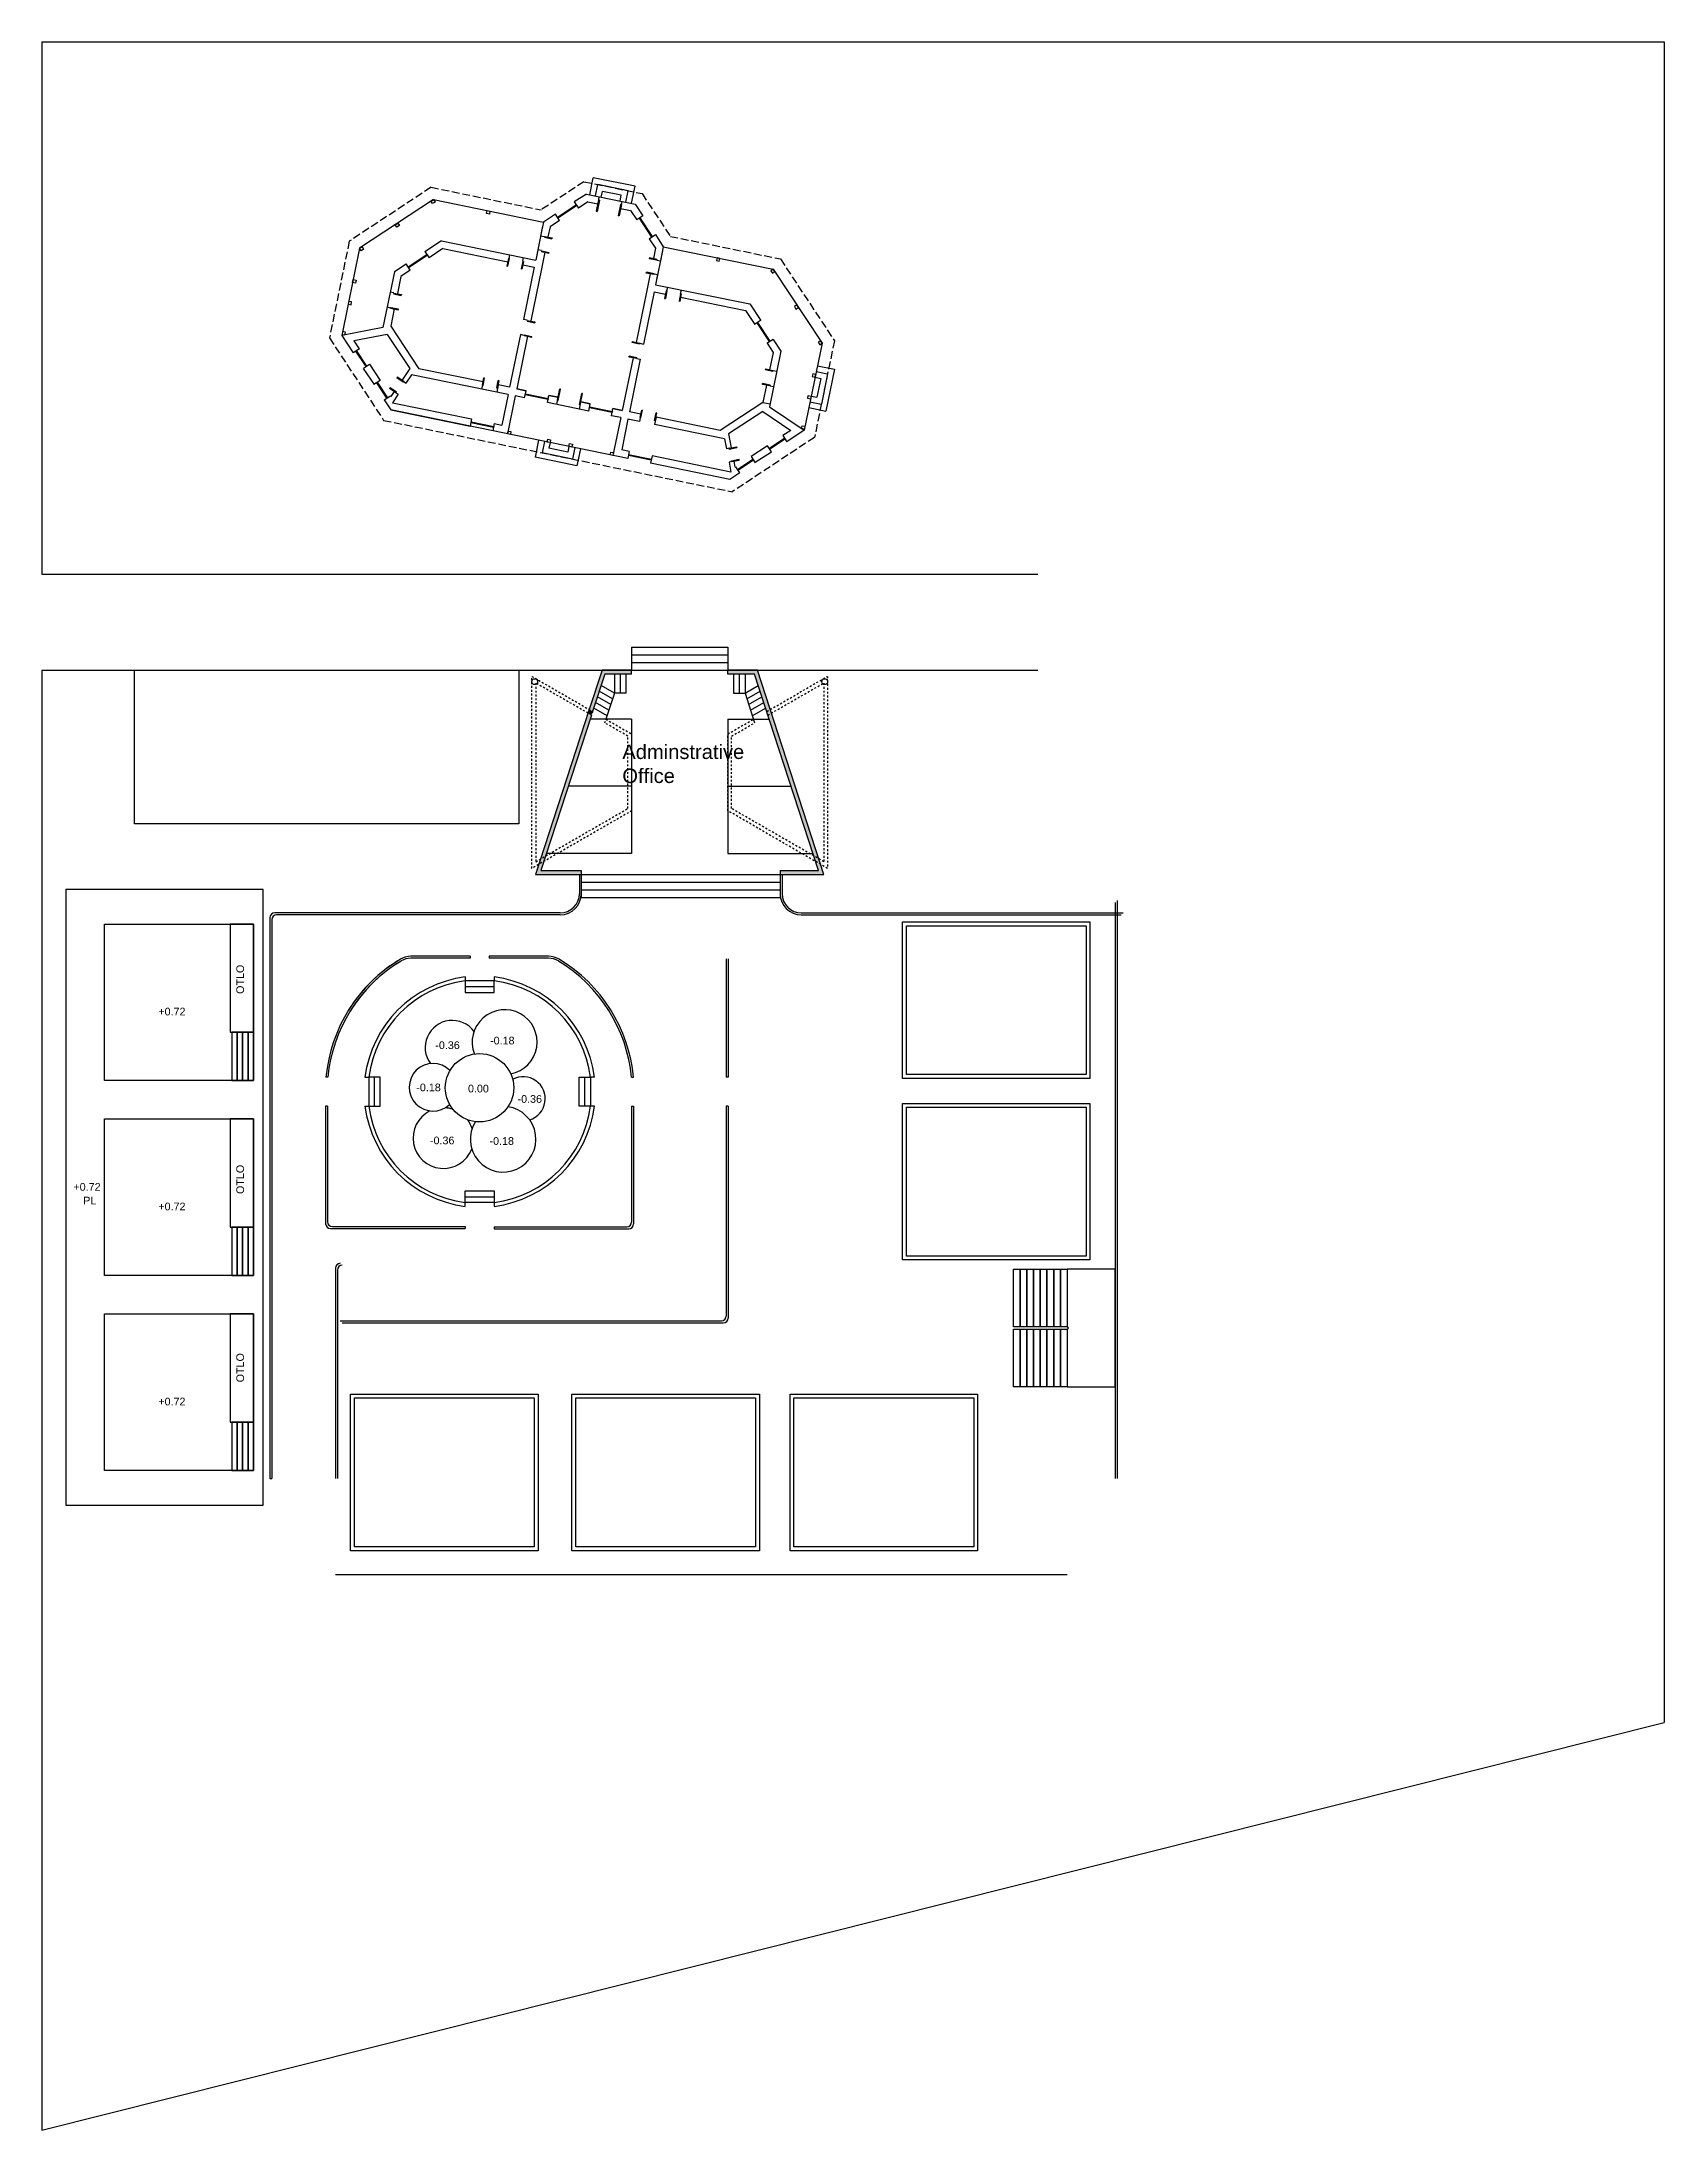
# Model space of a CAD drawing. Header units: metres. Extents: x 217 to 1422, y -179 to 129.
# Drawn here: x 318.2 to 402.6, y -173 to -64.3 of the extents above; entities that cross this region are included whole.
import ezdxf

# ---------------------------------------------------------------- set-up
doc = ezdxf.new("R2010")
doc.units = ezdxf.units.M
doc.header["$LTSCALE"] = 0.5
doc.header["$MEASUREMENT"] = 0
doc.linetypes.add('BANKLINE1', pattern=[5.5, 4, -1.5])
for name, color, linetype in [('COLUMN', 5, 'Continuous'), ('D &W', 26, 'Continuous'), ('High Rise', 170, 'Continuous')]:
    doc.layers.add(name, color=color, linetype=linetype)
doc.styles.get("Standard").update_dxf_attribs({"font": 'arial.ttf'})

msp = doc.modelspace()

# ---------------------------------------------------------------- texts
at = {"transparency": 33554687, "char_height": 0.4, "attachment_point": 1, "rotation": 90}
for insert in [(328.3, -113.86), (328.3, -124.28), (328.3, -134.09)]:
    msp.add_mtext_dynamic_manual_height_columns('OTLO', width=0.987, gutter_width=1, heights=[0], dxfattribs=dict(at, insert=insert))
at = {"transparency": 33554687, "char_height": 0.4, "attachment_point": 1}
for s, insert in [('+0.72', (324.24, -114.58)), ('-0.36', (338.66, -116.33)), ('-0.18', (341.51, -116.09)), ('-0.18', (337.67, -118.53)), ('0.00', (340.36, -118.59)), ('-0.36', (342.94, -119.13)), ('-0.36', (338.38, -121.29)), ('-0.18', (341.48, -121.32)), ('+0.72', (319.82, -123.71)), ('PL', (320.33, -124.42)), ('+0.72', (324.24, -124.73)), ('+0.72', (324.24, -134.89))]:
    msp.add_mtext_dynamic_manual_height_columns(s, width=0.987, gutter_width=1, heights=[0], dxfattribs=dict(at, insert=insert))

# ---------------------------------------------------------------- blocks, each defined once
blk = doc.blocks.new('DADA')
at = {"layer": 'D &W'}
for p, q in [((3991.45, 3694.9), (3991.45, 3695.5)), ((3991.45, 3695.5), (3991.49, 3695.5)), ((3991.49, 3694.9), (3991.49, 3695.5)), ((3992.61, 3694.9), (3992.61, 3695.5)), ((3992.65, 3695.5), (3992.61, 3695.5)), ((3992.65, 3694.9), (3992.65, 3695.5)), ((3991.45, 3694.9), (3991.49, 3694.9)), ((3992.65, 3694.9), (3992.61, 3694.9))]:
    blk.add_line(p, q, dxfattribs=at)
blk = doc.blocks.new('SDAWDA')
at = {"layer": 'D &W'}
h = blk.add_hatch(color=0, dxfattribs=at)
h.dxf.hatch_style = 1
h.paths.add_polyline_path([(3989.8, 3694.9), (3989.76, 3694.9), (3989.76, 3694.86), (3989.8, 3694.86)])
h.paths.add_polyline_path([(3990.96, 3694.86), (3990.96, 3694.9), (3990.92, 3694.9), (3990.92, 3694.86)])
for p, q in [((3989.76, 3694.9), (3990.96, 3694.9)), ((3989.76, 3694.9), (3989.76, 3694.86)), ((3989.76, 3694.86), (3990.96, 3694.86)), ((3989.8, 3694.9), (3989.8, 3694.86)), ((3990.92, 3694.9), (3990.92, 3694.86)), ((3990.96, 3694.9), (3990.96, 3694.86))]:
    blk.add_line(p, q, dxfattribs=at)
blk = doc.blocks.new('ASDAW')
at = {"layer": 'D &W'}
for p, q in [((3995.81, 3694.88), (3995.81, 3695.28)), ((3995.81, 3695.28), (3995.85, 3695.28)), ((3995.85, 3694.88), (3995.81, 3694.88)), ((3995.85, 3694.88), (3995.85, 3695.28)), ((3996.57, 3694.88), (3996.57, 3695.28)), ((3996.61, 3695.28), (3996.57, 3695.28)), ((3996.61, 3694.88), (3996.57, 3694.88)), ((3996.61, 3694.88), (3996.61, 3695.28))]:
    blk.add_line(p, q, dxfattribs=at)
blk = doc.blocks.new('AAAAAA')
at = {"layer": 'D &W'}
for p, q in [((3982.29, 3694.88), (3982.29, 3695.28)), ((3982.29, 3695.28), (3982.33, 3695.28)), ((3982.29, 3694.88), (3982.33, 3694.88)), ((3982.33, 3694.88), (3982.33, 3695.28)), ((3982.95, 3694.88), (3982.95, 3695.28)), ((3982.99, 3695.28), (3982.95, 3695.28)), ((3982.95, 3694.88), (3982.99, 3694.88)), ((3982.99, 3694.88), (3982.99, 3695.28))]:
    blk.add_line(p, q, dxfattribs=at)
blk = doc.blocks.new('ASDA')
h = blk.add_hatch(color=0)
h.dxf.hatch_style = 1
h.paths.add_polyline_path([(3984.23, 3699.56), (3984.19, 3699.56), (3984.19, 3699.52), (3984.23, 3699.52)])
h.paths.add_polyline_path([(3985.35, 3699.52), (3985.35, 3699.56), (3985.31, 3699.56), (3985.31, 3699.52)])
at = {"layer": 'D &W'}
for p, q in [((3984.19, 3699.56), (3985.35, 3699.56)), ((3984.19, 3699.56), (3984.19, 3699.52)), ((3984.19, 3699.52), (3985.35, 3699.52)), ((3984.23, 3699.56), (3984.23, 3699.52)), ((3985.31, 3699.56), (3985.31, 3699.52)), ((3985.35, 3699.56), (3985.35, 3699.52))]:
    blk.add_line(p, q, dxfattribs=at)
blk = doc.blocks.new('12355')
at = {"layer": 'D &W'}
for p, q in [((3983.2, 3701.05), (3983.47, 3700.78)), ((3982.65, 3699.96), (3982.38, 3700.23))]:
    blk.add_line(p, q, dxfattribs=at)
at = {"layer": 'D &W', "rotation": 45}
blk.add_blockref('ASDA', (3781.24, -1733.13), dxfattribs=at)
blk = doc.blocks.new('AAAW')
at = {"layer": 'D &W'}
h = blk.add_hatch(color=256, dxfattribs=at)
h.dxf.hatch_style = 1
h.paths.add_polyline_path([(3980.77, 3695.33), (3980.74, 3695.3), (3980.77, 3695.28), (3980.79, 3695.3)])
h.paths.add_polyline_path([(3981.39, 3694.65), (3981.42, 3694.62), (3981.45, 3694.65), (3981.42, 3694.68)])
at = {"layer": 'COLUMN', "color": 1}
for p, q in [((3980.89, 3695.45), (3980.62, 3695.18)), ((3981.57, 3694.77), (3981.3, 3694.5))]:
    blk.add_line(p, q, dxfattribs=at)
at = {"layer": 'D &W'}
for p, q in [((3981.42, 3694.62), (3980.74, 3695.3)), ((3981.45, 3694.65), (3980.77, 3695.33)), ((3980.79, 3695.3), (3980.77, 3695.28)), ((3981.42, 3694.68), (3981.39, 3694.65)), ((3981.45, 3694.65), (3981.42, 3694.62))]:
    blk.add_line(p, q, dxfattribs=at)
blk = doc.blocks.new('asdawd')
at = {"color": 3, "linetype": 'BANKLINE1', "ltscale": 0.2}
for p, q in [((4114.23, 3769.4), (4112.35, 3767.53)), ((4114.23, 3769.4), (4117.29, 3769.4)), ((4117.29, 3769.4), (4119.17, 3767.53)), ((4106.55, 3767.53), (4102.97, 3763.95)), ((4106.55, 3767.53), (4112.35, 3767.53)), ((4119.17, 3767.53), (4124.97, 3767.53)), ((4124.97, 3767.53), (4128.55, 3763.95)), ((4102.97, 3763.95), (4102.97, 3758.85)), ((4128.55, 3763.95), (4128.55, 3758.85)), ((4102.97, 3758.85), (4106.57, 3755.24)), ((4128.55, 3758.85), (4124.95, 3755.24)), ((4106.57, 3755.24), (4124.95, 3755.24))]:
    blk.add_line(p, q, dxfattribs=at)
for p, q in [((4114.48, 3768.8), (4113.95, 3768.28)), ((4114.48, 3768.8), (4117.05, 3768.8)), ((4116.86, 3769.7), (4114.66, 3769.7)), ((4114.66, 3768.8), (4114.66, 3769.7)), ((4116.56, 3769.4), (4114.96, 3769.4)), ((4114.96, 3768.8), (4114.96, 3769.4)), ((4116.26, 3769.1), (4115.26, 3769.1)), ((4115.26, 3768.8), (4115.26, 3769.1)), ((4116.26, 3768.8), (4116.26, 3769.1)), ((4116.56, 3768.8), (4116.56, 3769.4)), ((4116.86, 3768.8), (4116.86, 3769.7)), ((4117.05, 3768.8), (4117.57, 3768.28)), ((4114.63, 3768.42), (4114.22, 3768.01)), ((4114.63, 3768.42), (4115.16, 3768.42)), ((4116.36, 3768.42), (4116.89, 3768.42)), ((4116.89, 3768.42), (4117.3, 3768.01)), ((4106.8, 3766.93), (4103.57, 3763.7)), ((4106.8, 3766.93), (4112.6, 3766.93)), ((4113.13, 3767.46), (4112.6, 3766.93)), ((4112.6, 3766.93), (4112.6, 3766.19)), ((4112.6, 3766.72), (4112.6, 3764.93)), ((4113.4, 3767.19), (4112.98, 3766.77)), ((4112.98, 3766.77), (4112.98, 3766.23)), ((4118.12, 3767.19), (4118.54, 3766.77)), ((4118.39, 3767.46), (4118.92, 3766.93)), ((4118.54, 3766.77), (4118.54, 3766.23)), ((4118.92, 3766.93), (4124.72, 3766.93)), ((4118.92, 3766.93), (4118.92, 3766.19)), ((4118.92, 3766.72), (4118.92, 3764.93)), ((4124.72, 3766.93), (4127.95, 3763.7)), ((4107.63, 3764.93), (4106.91, 3764.2)), ((4107.79, 3764.55), (4107.18, 3763.94)), ((4107.63, 3764.93), (4112.6, 3764.93)), ((4107.79, 3764.55), (4111.2, 3764.55)), ((4112, 3764.55), (4112.6, 3764.55)), ((4112.6, 3765.47), (4112.6, 3764.93)), ((4112.6, 3764.55), (4112.6, 3761.8)), ((4112.98, 3765.43), (4112.98, 3764.55)), ((4112.98, 3764.55), (4112.98, 3761.8)), ((4118.54, 3765.43), (4118.54, 3764.55)), ((4118.54, 3764.55), (4118.54, 3761.8)), ((4118.92, 3765.47), (4118.92, 3764.93)), ((4118.92, 3764.93), (4123.89, 3764.93)), ((4118.92, 3764.55), (4119.52, 3764.55)), ((4118.92, 3764.55), (4118.92, 3761.8)), ((4120.32, 3764.55), (4123.74, 3764.55)), ((4123.74, 3764.55), (4124.35, 3763.94)), ((4123.89, 3764.93), (4124.62, 3764.2)), ((4103.57, 3763.7), (4103.57, 3759.1)), ((4106.09, 3763.38), (4105.57, 3762.87)), ((4125.44, 3763.38), (4125.95, 3762.87)), ((4127.95, 3763.7), (4127.95, 3759.1)), ((4105.57, 3762.87), (4105.57, 3759.93)), ((4106.36, 3763.12), (4105.95, 3762.71)), ((4105.95, 3762.71), (4105.95, 3761.8)), ((4125.17, 3763.12), (4125.57, 3762.71)), ((4125.57, 3762.71), (4125.57, 3761.8)), ((4125.95, 3762.87), (4125.95, 3759.93)), ((4127.95, 3762.5), (4128.85, 3762.5)), ((4128.85, 3762.5), (4128.85, 3760.3)), ((4127.95, 3762.2), (4128.55, 3762.2)), ((4127.95, 3761.9), (4128.25, 3761.9)), ((4128.25, 3761.9), (4128.25, 3760.9)), ((4128.55, 3762.2), (4128.55, 3760.6)), ((4105.95, 3761), (4105.95, 3760.08)), ((4112.6, 3761), (4112.6, 3758.22)), ((4112.98, 3761), (4112.98, 3758.22)), ((4118.54, 3761), (4118.54, 3758.22)), ((4118.92, 3761), (4118.92, 3758.22)), ((4125.57, 3761), (4125.57, 3760.08)), ((4127.95, 3760.9), (4128.25, 3760.9)), ((4127.95, 3760.6), (4128.55, 3760.6)), ((4127.95, 3760.3), (4128.85, 3760.3)), ((4105.57, 3759.93), (4103.57, 3759.1)), ((4103.57, 3759.1), (4104.33, 3758.34)), ((4105.86, 3759.63), (4104.24, 3758.96)), ((4105.86, 3759.63), (4107.36, 3758.14)), ((4105.95, 3760.08), (4107.81, 3758.22)), ((4125.57, 3760.08), (4123.71, 3758.22)), ((4125.66, 3759.63), (4124.16, 3758.14)), ((4125.66, 3759.63), (4127.28, 3758.96)), ((4125.95, 3759.93), (4127.95, 3759.1)), ((4127.95, 3759.1), (4127.2, 3758.34)), ((4104.24, 3758.96), (4104.59, 3758.61)), ((4107.36, 3758.14), (4107.08, 3757.45)), ((4111.2, 3758.22), (4107.81, 3758.22)), ((4112.6, 3758.22), (4112, 3758.22)), ((4113.47, 3758.22), (4112.98, 3758.22)), ((4112.98, 3758.22), (4113.47, 3758.22)), ((4115.16, 3758.22), (4114.67, 3758.22)), ((4114.67, 3758.22), (4115.16, 3758.22)), ((4116.85, 3758.22), (4116.36, 3758.22)), ((4116.36, 3758.22), (4116.85, 3758.22)), ((4118.54, 3758.22), (4118.05, 3758.22)), ((4118.05, 3758.22), (4118.54, 3758.22)), ((4119.52, 3758.22), (4118.92, 3758.22)), ((4123.71, 3758.22), (4120.32, 3758.22)), ((4124.16, 3758.14), (4124.44, 3757.45)), ((4127.28, 3758.96), (4126.93, 3758.61)), ((4105, 3757.66), (4105.71, 3756.96)), ((4105.27, 3757.93), (4105.98, 3757.22)), ((4107.51, 3757.84), (4107.31, 3757.36)), ((4112.6, 3757.84), (4107.51, 3757.84)), ((4112.6, 3757.84), (4112.6, 3756.22)), ((4113.47, 3757.84), (4112.98, 3757.84)), ((4112.98, 3757.84), (4112.98, 3755.84)), ((4116.85, 3757.84), (4114.67, 3757.84)), ((4118.54, 3757.84), (4118.05, 3757.84)), ((4118.54, 3757.84), (4118.54, 3755.84)), ((4119.52, 3757.84), (4118.92, 3757.84)), ((4118.92, 3757.84), (4118.92, 3756.22)), ((4124.01, 3757.84), (4120.32, 3757.84)), ((4124.01, 3757.84), (4124.21, 3757.36)), ((4126.25, 3757.93), (4125.54, 3757.22)), ((4126.52, 3757.66), (4125.81, 3756.96)), ((4106.39, 3756.28), (4106.82, 3755.84)), ((4106.66, 3756.55), (4106.69, 3756.52)), ((4106.81, 3756.81), (4106.69, 3756.52)), ((4119.32, 3755.84), (4106.82, 3755.84)), ((4106.82, 3755.84), (4111, 3755.84)), ((4107.04, 3756.71), (4106.84, 3756.22)), ((4106.84, 3756.22), (4111, 3756.22)), ((4112.2, 3756.22), (4112.6, 3756.22)), ((4114.62, 3755.84), (4114.62, 3754.94)), ((4114.92, 3755.84), (4114.92, 3755.24)), ((4115.22, 3755.84), (4115.22, 3755.54)), ((4116.22, 3755.84), (4116.22, 3755.54)), ((4116.52, 3755.84), (4116.52, 3755.24)), ((4116.82, 3755.84), (4116.82, 3754.94)), ((4119.32, 3756.22), (4118.92, 3756.22)), ((4124.68, 3756.22), (4120.52, 3756.22)), ((4124.7, 3755.84), (4120.52, 3755.84)), ((4124.48, 3756.71), (4124.68, 3756.22)), ((4125.13, 3756.28), (4124.7, 3755.84)), ((4124.71, 3756.81), (4124.83, 3756.52)), ((4124.86, 3756.55), (4124.83, 3756.52)), ((4116.82, 3754.94), (4114.62, 3754.94)), ((4116.52, 3755.24), (4114.92, 3755.24)), ((4116.22, 3755.54), (4115.22, 3755.54))]:
    blk.add_line(p, q)
at = {"layer": 'COLUMN'}
for points in [[(4106.91, 3766.82), (4106.8, 3766.72), (4106.7, 3766.82), (4106.8, 3766.93)], [(4109.78, 3766.78), (4109.63, 3766.78), (4109.63, 3766.93), (4109.78, 3766.93)], [(4121.75, 3766.78), (4121.9, 3766.78), (4121.9, 3766.93), (4121.75, 3766.93)], [(4124.61, 3766.82), (4124.72, 3766.72), (4124.83, 3766.82), (4124.72, 3766.93)], [(4105.35, 3765.26), (4105.24, 3765.15), (4105.13, 3765.26), (4105.24, 3765.37)], [(4126.18, 3765.26), (4126.28, 3765.15), (4126.39, 3765.26), (4126.28, 3765.37)], [(4103.78, 3763.7), (4103.68, 3763.59), (4103.57, 3763.7), (4103.68, 3763.8)], [(4127.74, 3763.7), (4127.85, 3763.59), (4127.95, 3763.7), (4127.85, 3763.8)], [(4103.72, 3761.9), (4103.57, 3761.9), (4103.57, 3762.05), (4103.72, 3762.05)], [(4127.8, 3761.9), (4127.95, 3761.9), (4127.95, 3762.05), (4127.8, 3762.05)], [(4103.72, 3760.9), (4103.57, 3760.9), (4103.57, 3760.75), (4103.72, 3760.75)], [(4127.8, 3760.9), (4127.95, 3760.9), (4127.95, 3760.75), (4127.8, 3760.75)], [(4103.72, 3759.31), (4103.57, 3759.31), (4103.57, 3759.16), (4103.72, 3759.16)], [(4127.8, 3759.31), (4127.95, 3759.31), (4127.95, 3759.16), (4127.8, 3759.16)], [(4112.98, 3755.99), (4113.13, 3755.99), (4113.13, 3755.84), (4112.98, 3755.84)], [(4115.07, 3755.99), (4115.22, 3755.99), (4115.22, 3755.84), (4115.07, 3755.84)], [(4116.22, 3755.99), (4116.37, 3755.99), (4116.37, 3755.84), (4116.22, 3755.84)], [(4118.39, 3755.99), (4118.54, 3755.99), (4118.54, 3755.84), (4118.39, 3755.84)]]:
    blk.add_lwpolyline(points, close=True, dxfattribs=at)
at = {"layer": 'D &W'}
for p, q in [((4115.16, 3768.64), (4115.16, 3768.8)), ((4116.36, 3768.64), (4116.36, 3768.8)), ((4112.79, 3766.19), (4112.6, 3766.19)), ((4118.73, 3766.19), (4118.92, 3766.19)), ((4111.24, 3764.74), (4111.24, 3764.93)), ((4111.96, 3764.74), (4111.96, 3764.93)), ((4112.79, 3765.47), (4112.6, 3765.47)), ((4118.73, 3765.47), (4118.92, 3765.47)), ((4119.56, 3764.74), (4119.56, 3764.93)), ((4120.28, 3764.74), (4120.28, 3764.93)), ((4105.76, 3761.8), (4105.57, 3761.8)), ((4112.79, 3761.8), (4112.6, 3761.8)), ((4118.73, 3761.8), (4118.92, 3761.8)), ((4125.76, 3761.8), (4125.95, 3761.8)), ((4105.76, 3761), (4105.57, 3761)), ((4112.79, 3761), (4112.6, 3761)), ((4118.73, 3761), (4118.92, 3761)), ((4125.76, 3761), (4125.95, 3761)), ((4125.57, 3760.08), (4125.95, 3760.08)), ((4111.2, 3758.22), (4111.2, 3757.84)), ((4112, 3758.22), (4112, 3757.84)), ((4113.47, 3757.84), (4113.47, 3758.22)), ((4114.67, 3757.84), (4114.67, 3758.22)), ((4115.16, 3757.84), (4115.16, 3758.22)), ((4116.36, 3757.84), (4116.36, 3758.22)), ((4116.85, 3757.84), (4116.85, 3758.22)), ((4118.05, 3757.84), (4118.05, 3758.22)), ((4119.52, 3758.22), (4119.52, 3757.84)), ((4120.32, 3758.22), (4120.32, 3757.84)), ((4107.19, 3757.41), (4107.31, 3757.36)), ((4124.34, 3757.41), (4124.21, 3757.36)), ((4106.92, 3756.76), (4107.04, 3756.71)), ((4111, 3756.22), (4111, 3755.84)), ((4112.2, 3756.22), (4112.2, 3755.84)), ((4119.32, 3756.22), (4119.32, 3755.84)), ((4120.52, 3756.22), (4120.52, 3755.84)), ((4124.6, 3756.76), (4124.48, 3756.71))]:
    blk.add_line(p, q, dxfattribs=at)
at = {"layer": 'COLUMN'}
for p in [(123.71, 63.16), (125.09, 61.77)]:
    blk.add_blockref('AAAW', p, dxfattribs=at)
at = {"layer": 'COLUMN', "xscale": -1}
for p in [(8107.81, 63.16), (8106.43, 61.77)]:
    blk.add_blockref('AAAW', p, dxfattribs=at)
at = {"layer": 'D &W'}
for name, p in [('12355', (130.75, 67.23)), ('12355', (123.71, 63.16)), ('SDAWDA', (123.71, 63.16)), ('DADA', (123.71, 63.16)), ('SDAWDA', (127.09, 63.16)), ('ASDAW', (123.71, 63.16)), ('SDAWDA', (129.56, 61.16))]:
    blk.add_blockref(name, p, dxfattribs=at)
at = {"layer": 'D &W', "xscale": -1}
for name, p, rotation in [('DADA', (123.71, 7463.53), 180), ('ASDAW', (417.92, -230.39), 270), ('ASDAW', (123.71, 7459.61), 180), ('ASDAW', (410.88, -234.82), 270), ('ASDAW', (417.92, -234.82), 270), ('AAAAAA', (2234.94, -1336.36), 292.4999999999961)]:
    blk.add_blockref(name, p, dxfattribs=dict(at, rotation=rotation))
for name, p in [('12355', (8100.77, 67.23)), ('12355', (8107.81, 63.16)), ('ASDAW', (8107.81, 63.16)), ('SDAWDA', (8101.97, 61.16))]:
    blk.add_blockref(name, p, dxfattribs=at)
at = {"layer": 'D &W'}
for name, p, rotation in [('ASDAW', (7813.61, -230.39), 90.00000000000001), ('ASDAW', (8107.81, 7459.61), 180), ('ASDAW', (7813.61, -234.82), 90.00000000000001), ('ASDAW', (7820.64, -234.82), 90.00000000000001), ('AAAAAA', (5996.58, -1336.36), 67.50000000000391)]:
    blk.add_blockref(name, p, dxfattribs=dict(at, rotation=rotation))
blk = doc.blocks.new('ADMIN')
at = {"ltscale": 10, "transparency": 33554687}
h = blk.add_hatch(color=256, dxfattribs=at)
h.dxf.hatch_style = 1
h.paths.add_polyline_path([(1700255, 587348), (1698711, 587348), (1698711, 587148), (1700110, 587148), (1700742, 585202), (1700919, 585304)])
h.paths.add_polyline_path([(1700919, 585304), (1700742, 585202), (1700805, 585008), (1700983, 585110)])
h.paths.add_polyline_path([(1700983, 585110), (1700805, 585008), (1703188, 577676), (1703446, 577527)])
h.paths.add_polyline_path([(1703539, 577242), (1703280, 577392), (1703436, 576912), (1701436, 576912), (1701436, 576712), (1703711, 576712)])
h.paths.add_polyline_path([(1703446, 577527), (1703188, 577676), (1703280, 577392), (1703539, 577242)])
h.paths.add_polyline_path([(1691090, 576912), (1688987, 576912), (1689143, 577392), (1688884, 577242), (1688711, 576712), (1691090, 576712)])
h.paths.add_polyline_path([(1689235, 577676), (1688976, 577527), (1688884, 577242), (1689143, 577392)])
h.paths.add_polyline_path([(1690361, 581141), (1690151, 581141), (1688976, 577527), (1689235, 577676)])
h.paths.add_polyline_path([(1691617, 585008), (1691440, 585110), (1690151, 581141), (1690361, 581141)])
h.paths.add_polyline_path([(1692313, 587148), (1693711, 587148), (1693711, 587348), (1692167, 587348), (1691503, 585304), (1691680, 585202)])
h = blk.add_hatch(color=256, dxfattribs=at)
h.dxf.hatch_style = 1
h.paths.add_polyline_path([(1691680, 585202), (1691503, 585304), (1691440, 585110), (1691617, 585008)])
for p, q in [((1693711, 588548), (1698711, 588548)), ((1693711, 588548), (1693711, 587348)), ((1698711, 588548), (1698711, 587348)), ((1693711, 588148), (1698711, 588148)), ((1693711, 587748), (1698711, 587748)), ((1692811, 586148), (1692118, 586548)), ((1692811, 587148), (1692811, 586148)), ((1693111, 587148), (1693111, 586148)), ((1693411, 587148), (1693411, 586148)), ((1693711, 587148), (1693711, 587348)), ((1693711, 587348), (1698711, 587348)), ((1698711, 587148), (1698711, 587348)), ((1699011, 587148), (1699011, 586148)), ((1699311, 587148), (1699311, 586148)), ((1699611, 587148), (1699611, 586148)), ((1699611, 586148), (1700305, 586548)), ((1692432, 584981), (1691739, 585381)), ((1692527, 585273), (1691833, 585673)), ((1692622, 585564), (1691928, 585965)), ((1692717, 585856), (1692023, 586257)), ((1699706, 585856), (1700400, 586257)), ((1699801, 585564), (1700494, 585965)), ((1699896, 585273), (1700589, 585673)), ((1699990, 584981), (1700684, 585381)), ((1693711, 584802), (1691550, 584802)), ((1693711, 584802), (1693711, 581302)), ((1698711, 584802), (1700872, 584802)), ((1698711, 584802), (1698711, 581302)), ((1693711, 581302), (1690413, 581302)), ((1693711, 581302), (1693711, 577802)), ((1698711, 581302), (1702010, 581302)), ((1698711, 581302), (1698711, 577802)), ((1693711, 577802), (1689276, 577802)), ((1698711, 577802), (1703147, 577802)), ((1691090, 576912), (1691090, 576712)), ((1691090, 576712), (1701436, 576712)), ((1691090, 576712), (1691090, 575512)), ((1701436, 576912), (1701436, 576712)), ((1701436, 576712), (1701436, 575512)), ((1691090, 576312), (1701436, 576312)), ((1691090, 575912), (1701436, 575912)), ((1691090, 575512), (1701436, 575512))]:
    blk.add_line(p, q, dxfattribs=at)
for points in [[(1693711, 587348), (1692167, 587348), (1691503, 585304)], [(1693711, 587148), (1692313, 587148), (1691680, 585202)], [(1701436, 576712), (1703711, 576712), (1700255, 587348), (1698711, 587348)], [(1701436, 576912), (1703436, 576912), (1700110, 587148), (1698711, 587148)], [(1691503, 585304), (1688711, 576712), (1691090, 576712)], [(1693411, 586148), (1692811, 586148), (1692374, 584802)], [(1699011, 586148), (1699611, 586148), (1700112, 584607)], [(1691617, 585008), (1688987, 576912), (1691090, 576912)]]:
    blk.add_lwpolyline(points, dxfattribs=at)
at = {"ltscale": 100, "transparency": 33554687}
for centre in [(1688662, 586753), (1703760, 586753)]:
    blk.add_circle(centre, 151, dxfattribs=at)
at = {"layer": 'High Rise', "linetype": 'BANKLINE1', "ltscale": 10, "transparency": 33554687}
blk.add_lwpolyline([(1691617, 585008), (1688715, 586683), (1688715, 577376), (1693511, 580145), (1693511, 583914), (1692311, 584607), (1692374, 584802), (1693711, 584030), (1693711, 580030), (1688515, 577030), (1688515, 587030), (1691680, 585202)], close=True, dxfattribs=at)
for points in [[(1700742, 585202), (1703908, 587030), (1703908, 577030), (1698711, 580030), (1698711, 584030), (1700049, 584802)], [(1700805, 585008), (1703708, 586683), (1703708, 577376), (1698911, 580145), (1698911, 583914), (1700112, 584607)]]:
    blk.add_lwpolyline(points, dxfattribs=at)
at = {"ltscale": 10, "transparency": 33554687, "insert": (1693225, 583475), "char_height": 750, "attachment_point": 1}
blk.add_mtext_dynamic_manual_height_columns('Adminstrative Office', width=4175.09, gutter_width=1, heights=[0], dxfattribs=at)

# ---------------------------------------------------------------- linework, layer by layer
at = {"transparency": 33554687}
for p, q in [((318.17, -64.27), (402.63, -64.27)), ((318.17, -64.27), (318.17, -92)), ((402.63, -64.27), (402.63, -151.81)), ((318.17, -92), (370.02, -92)), ((318.17, -97), (318.17, -173.04)), ((318.17, -97), (370.02, -97)), ((346.16, -107.64), (346.16, -108.64)), ((346.26, -107.64), (346.26, -108.64)), ((356.61, -107.64), (356.61, -108.64)), ((356.71, -107.64), (356.71, -108.64)), ((345.16, -109.64), (330.3, -109.64)), ((345.16, -109.74), (330.4, -109.74)), ((357.71, -109.64), (374.47, -109.64)), ((357.71, -109.74), (374.37, -109.74)), ((374.05, -109.1), (374.05, -139.09)), ((374.15, -109), (374.15, -139.09)), ((330.05, -109.89), (330.05, -139.09)), ((330.15, -109.99), (330.15, -139.09)), ((340.47, -111.9), (337.39, -111.9)), ((340.47, -112), (337.39, -112)), ((340.47, -111.9), (340.47, -112)), ((344.55, -111.9), (341.47, -111.9)), ((341.47, -111.9), (341.47, -112)), ((344.55, -112), (341.47, -112)), ((340.22, -112.97), (340.22, -113.18)), ((341.72, -112.97), (341.72, -113.18)), ((353.8, -112.04), (353.8, -118.2)), ((353.9, -112.04), (353.9, -118.2)), ((340.22, -113.48), (341.72, -113.48)), ((333.06, -118.2), (332.96, -118.2)), ((334.99, -118.2), (335.19, -118.2)), ((335.49, -119.7), (335.49, -118.2)), ((346.44, -119.7), (346.44, -118.2)), ((346.94, -118.2), (346.74, -118.2)), ((348.88, -118.2), (348.98, -118.2)), ((353.9, -118.2), (353.8, -118.2)), ((332.95, -119.7), (332.95, -125.83)), ((333.05, -119.7), (332.95, -119.7)), ((333.05, -119.7), (333.05, -125.73)), ((334.99, -119.7), (335.19, -119.7)), ((346.94, -119.7), (346.74, -119.7)), ((348.88, -119.7), (348.88, -125.74)), ((348.88, -119.7), (348.98, -119.7)), ((348.98, -119.7), (348.98, -125.84)), ((353.8, -119.7), (353.8, -130.64)), ((353.9, -119.7), (353.8, -119.7)), ((353.9, -119.7), (353.9, -130.74)), ((340.22, -124.42), (341.72, -124.42)), ((340.22, -124.92), (340.22, -124.72)), ((341.72, -124.72), (341.72, -124.92)), ((333.2, -126.08), (340.22, -126.08)), ((333.3, -125.98), (340.22, -125.98)), ((340.22, -125.98), (340.22, -126.08)), ((341.72, -125.99), (348.63, -125.99)), ((341.72, -125.99), (341.72, -126.09)), ((341.72, -126.09), (348.73, -126.09)), ((333.46, -128.14), (333.46, -139.09)), ((333.56, -128.24), (333.56, -139.09)), ((333.71, -130.89), (353.55, -130.89)), ((333.81, -130.99), (353.65, -130.99)), ((330.05, -139.09), (330.15, -139.09)), ((333.46, -144.09), (371.55, -144.09)), ((318.17, -173.04), (402.63, -151.81))]:
    msp.add_line(p, q, dxfattribs=at)
for points in [[(323, -97), (343, -97), (343, -105), (323, -105)], [(329.69, -108.42), (319.42, -108.42), (319.42, -140.48), (329.69, -140.48)], [(321.43, -110.22), (329.19, -110.22), (329.19, -118.37), (321.43, -118.37)], [(329.19, -110.22), (327.98, -110.22), (327.98, -115.85), (329.19, -115.85)], [(362.98, -110.11), (372.74, -110.11), (372.74, -118.26), (362.98, -118.26)], [(363.18, -110.31), (372.54, -110.31), (372.54, -118.06), (363.18, -118.06)], [(340.22, -113.78), (341.72, -113.78), (341.72, -113.18), (340.22, -113.18)], [(328.34, -115.85), (328.06, -115.85), (328.06, -118.37), (328.34, -118.37)], [(328.63, -115.85), (328.34, -115.85), (328.34, -118.37), (328.63, -118.37)], [(328.91, -115.85), (328.63, -115.85), (328.63, -118.37), (328.91, -118.37)], [(329.19, -115.85), (328.91, -115.85), (328.91, -118.37), (329.19, -118.37)], [(335.79, -119.7), (335.79, -118.2), (335.19, -118.2), (335.19, -119.7)], [(346.14, -119.7), (346.14, -118.2), (346.74, -118.2), (346.74, -119.7)], [(362.98, -119.56), (372.74, -119.56), (372.74, -127.71), (362.98, -127.71)], [(321.43, -120.37), (329.19, -120.37), (329.19, -128.52), (321.43, -128.52)], [(329.19, -120.37), (327.98, -120.37), (327.98, -126.01), (329.19, -126.01)], [(363.18, -119.76), (372.54, -119.76), (372.54, -127.51), (363.18, -127.51)], [(340.22, -124.12), (341.72, -124.12), (341.72, -124.72), (340.22, -124.72)], [(328.34, -126.01), (328.06, -126.01), (328.06, -128.52), (328.34, -128.52)], [(328.63, -126.01), (328.34, -126.01), (328.34, -128.52), (328.63, -128.52)], [(328.91, -126.01), (328.63, -126.01), (328.63, -128.52), (328.91, -128.52)], [(329.19, -126.01), (328.91, -126.01), (328.91, -128.52), (329.19, -128.52)], [(369.1, -128.19), (369.1, -131.19), (368.75, -131.19), (368.75, -128.19)], [(369.45, -128.19), (369.45, -131.19), (369.1, -131.19), (369.1, -128.19)], [(369.8, -128.19), (369.8, -131.19), (369.45, -131.19), (369.45, -128.19)], [(370.15, -128.19), (370.15, -131.19), (369.8, -131.19), (369.8, -128.19)], [(370.5, -128.19), (370.5, -131.19), (370.15, -131.19), (370.15, -128.19)], [(370.85, -128.19), (370.85, -131.19), (370.5, -131.19), (370.5, -128.19)], [(371.2, -128.19), (371.2, -131.19), (370.85, -131.19), (370.85, -128.19)], [(371.55, -128.19), (371.55, -131.19), (371.2, -131.19), (371.2, -128.19)], [(321.43, -130.52), (329.19, -130.52), (329.19, -138.68), (321.43, -138.68)], [(329.19, -130.52), (327.98, -130.52), (327.98, -136.16), (329.19, -136.16)], [(369.1, -131.32), (369.1, -134.32), (368.75, -134.32), (368.75, -131.32)], [(369.45, -131.32), (369.45, -134.32), (369.1, -134.32), (369.1, -131.32)], [(369.8, -131.32), (369.8, -134.32), (369.45, -134.32), (369.45, -131.32)], [(370.15, -131.32), (370.15, -134.32), (369.8, -134.32), (369.8, -131.32)], [(370.5, -131.32), (370.5, -134.32), (370.15, -134.32), (370.15, -131.32)], [(370.85, -131.32), (370.85, -134.32), (370.5, -134.32), (370.5, -131.32)], [(371.2, -131.32), (371.2, -134.32), (370.85, -134.32), (370.85, -131.32)], [(371.55, -131.32), (371.55, -134.32), (371.2, -134.32), (371.2, -131.32)], [(334.25, -134.7), (344.01, -134.7), (344.01, -142.86), (334.25, -142.86)], [(345.77, -134.7), (355.53, -134.7), (355.53, -142.86), (345.77, -142.86)], [(357.13, -134.7), (366.89, -134.7), (366.89, -142.86), (357.13, -142.86)], [(334.45, -134.9), (343.81, -134.9), (343.81, -142.66), (334.45, -142.66)], [(345.97, -134.9), (355.33, -134.9), (355.33, -142.66), (345.97, -142.66)], [(357.33, -134.9), (366.69, -134.9), (366.69, -142.66), (357.33, -142.66)], [(328.34, -136.16), (328.06, -136.16), (328.06, -138.68), (328.34, -138.68)], [(328.63, -136.16), (328.34, -136.16), (328.34, -138.68), (328.63, -138.68)], [(328.91, -136.16), (328.63, -136.16), (328.63, -138.68), (328.91, -138.68)], [(329.19, -136.16), (328.91, -136.16), (328.91, -138.68), (329.19, -138.68)]]:
    msp.add_lwpolyline(points, close=True, dxfattribs=at)
msp.add_lwpolyline([(371.55, -131.32), (371.55, -134.32), (374.05, -134.32), (374.05, -128.19), (371.55, -128.19)], dxfattribs=at)
msp.add_circle((340.96, -118.75), 1.78, dxfattribs=at)
for centre, radius, start, end in [((345.16, -108.64), 1, 270, 0), ((345.16, -108.64), 1.1, 270, 0), ((357.71, -108.64), 1.1, 180, 270), ((357.71, -108.64), 1, 180, 270), ((330.3, -109.89), 0.25, 90, 180), ((330.4, -109.99), 0.25, 90, 180), ((337.39, -113), 1.1, 90, 121.043), ((337.39, -113), 1, 90, 121.043), ((344.55, -113), 1.1, 58.957, 90), ((344.55, -113), 1, 58.957, 90), ((340.97, -118.95), 8.04, 121.043, 174.6496), ((340.97, -118.95), 7.94, 121.043, 174.5821), ((340.97, -118.95), 8.04, 121.043, 148.1281), ((340.97, -118.95), 7.94, 121.043, 148.1281), ((340.97, -118.95), 6.02, 97.1544, 172.8456), ((340.97, -118.95), 6.02, 7.1544, 82.8456), ((340.97, -118.95), 7.94, 5.4179, 58.957), ((340.97, -118.95), 8.04, 5.3504, 58.957), ((340.97, -118.95), 5.82, 97.4015, 172.5985), ((340.97, -118.95), 5.82, 7.4015, 82.5985), ((340.97, -118.95), 6.02, 187.1544, 262.8456), ((340.97, -118.95), 5.82, 187.4015, 262.5985), ((340.97, -118.95), 6.02, 277.1544, 352.8456), ((340.97, -118.95), 5.82, 277.4015, 352.5985), ((333.2, -125.83), 0.25, 180, 270), ((333.3, -125.73), 0.25, 180, 270), ((348.63, -125.74), 0.25, 270, 0), ((348.73, -125.84), 0.25, 270, 0), ((333.71, -128.14), 0.25, 90, 180), ((333.81, -128.24), 0.25, 90, 180), ((353.55, -130.64), 0.25, 270, 0), ((353.65, -130.74), 0.25, 270, 0), ((371.55, -131.26), 0.064, 270.0006, 90.0006)]:
    msp.add_arc(centre, radius, start, end, dxfattribs=at)
at = {"transparency": 33554508}
for centre, radius, start, end in [((339.54, -116.65), 1.41, 36.3735, 216.6706), ((342.27, -116.37), 1.69, 280.7649, 201.4901), ((343.23, -119.32), 1.15, 287.4354, 118.4274), ((339.08, -121.37), 1.58, 116.2345, 338.9161), ((339.08, -121.37), 1.58, 71.8907, 86.4398), ((339.08, -121.37), 1.58, 18.6116, 36.8045)]:
    msp.add_arc(centre, radius, start, end, dxfattribs=at)
at = {"transparency": 33554559}
for centre, radius, start, end in [((338.54, -118.72), 1.24, 45.0407, 313.8064), ((342.19, -121.43), 1.71, 147.5312, 81.865)]:
    msp.add_arc(centre, radius, start, end, dxfattribs=at)

# ---------------------------------------------------------------- block references
at = {"transparency": 33554687, "xscale": 1.007818968901937, "yscale": 1.007818968901937, "zscale": 1.007818968901937, "rotation": 348.4115078738379}
msp.add_blockref('asdawd', (-4478.6, -2960.06), dxfattribs=at)
at = {"transparency": 33554687, "xscale": 0.0009999999999999955, "yscale": 0.0009999999999999955, "zscale": 0.0009999999999999955}
msp.add_blockref('ADMIN', (-1344.83, -684.35), dxfattribs=at)

msp.set_redraw_order([(e.dxf.handle, doc.entitydb.next_handle()) for e in msp.query("TEXT MTEXT ATTDEF DIMENSION ARC_DIMENSION")])  # texts and dimensions are drawn at this point

doc.saveas('drawing.dxf')
